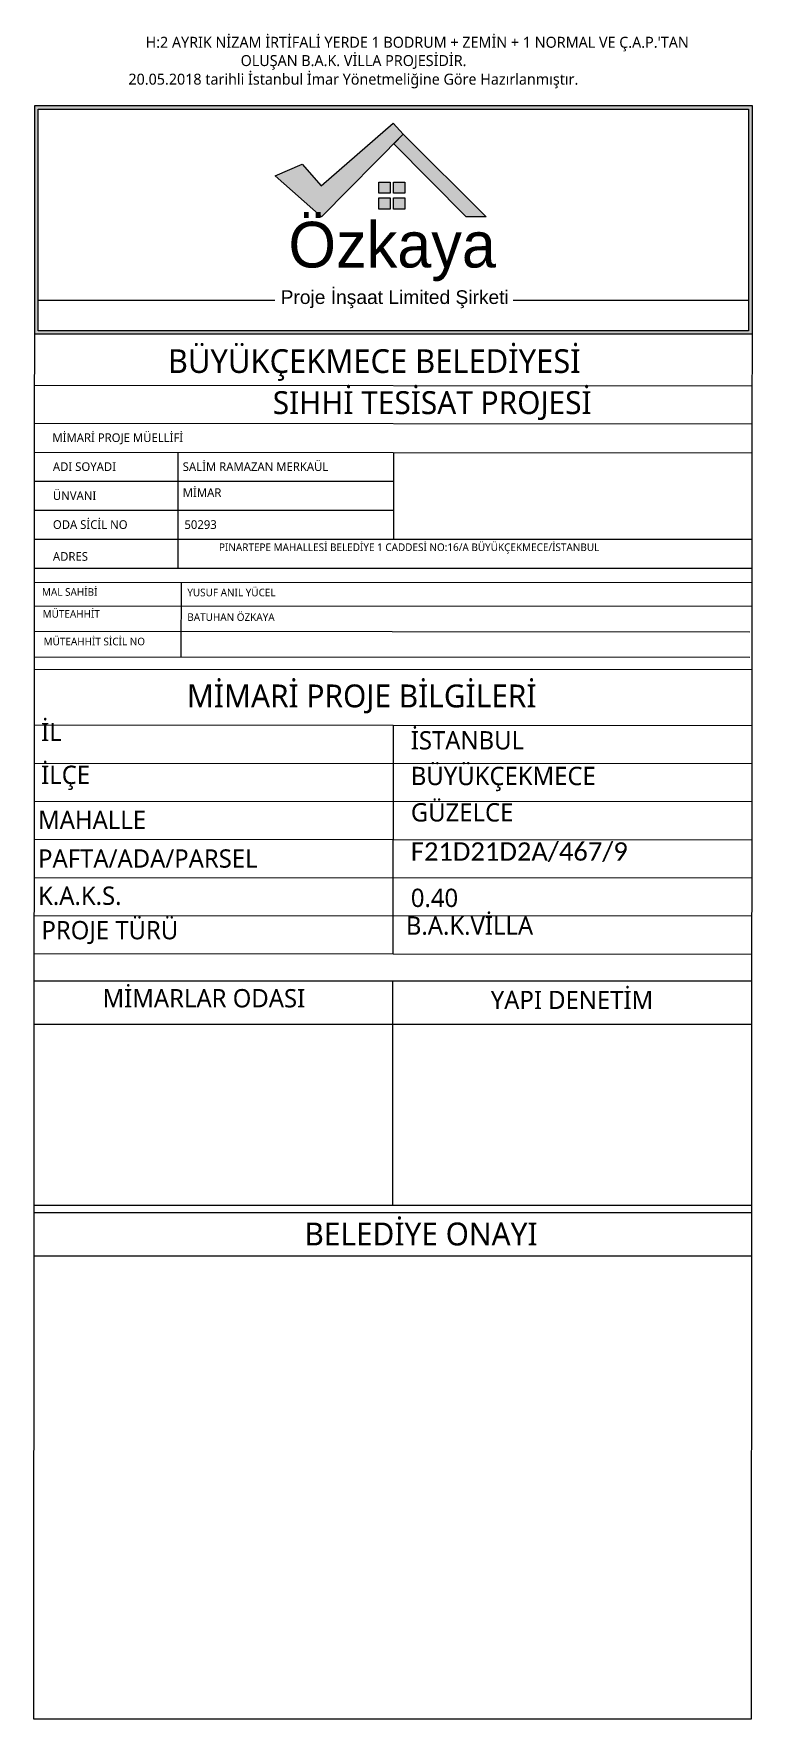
# Model space of a CAD drawing. Header units: millimetres. Extents: x 14753 to 45183, y 5640 to 19518.
# Drawn here: x 14753 to 15695, y 10427 to 12638 of the extents above; entities that cross this region are included whole.
import ezdxf

# ---------------------------------------------------------------- set-up
doc = ezdxf.new("R2010")
doc.units = ezdxf.units.MM
doc.layers.add('CERCEVE', color=66, linetype='Continuous', lineweight=0)
doc.layers.add('k tarama', color=252, linetype='Continuous', lineweight=9)
doc.layers.add('YAzı', color=7, linetype='Continuous')
doc.styles.get("Standard").update_dxf_attribs({"font": 'arial.ttf'})

msp = doc.modelspace()

# ---------------------------------------------------------------- texts
at = {"layer": 'YAzı', "lineweight": 35, "char_height": 14.4018, "attachment_point": 7}
for s, insert in [("\\pxi11.5873,qc;{\\fSegoe UI|b0|i0|c162|p34;H:2 AYRIK NİZAM İRTİFALİ YERDE 1 BODRUM + ZEMİN + 1 NORMAL VE Ç.A.P.'TAN OLUŞAN B.A.K. VİLLA PROJESİDİR.}", (14712.4, 12590.9, -1148.4)), ('\\pi165.11907;{\\fSegoe UI|b0|i0|c162|p34;20.05.2018 tarihli İstanbul İmar Yönetmeliğine Göre Hazırlanmıştır.}', (14712.4, 12566.5, -1148.4))]:
    msp.add_mtext_dynamic_manual_height_columns(s, width=920.51, gutter_width=12.5, heights=[0], dxfattribs=dict(at, insert=insert))
at = {"layer": 'YAzı', "attachment_point": 1}
for s, width, gutter_width, insert, char_height in [('\\pi157.61206;{\\fSegoe UI|b0|i0|c162|p34;BÜYÜKÇEKMECE BELEDİYESİ}', 973.646, 19.4, (14771.6, 12224.2), 31.057), ('\\pxi4.4242;{\\fSegoe UI|b0|i0|c162|p34;SIHHİ TESİSAT PROJESİ}', 940.5, 18.8, (14934, 12169.2, -574.2), 30), ('{\\fSegoe UI|b0|i0|c162|p34;MİMARİ PROJE MÜELLİFİ }', 614.01, 12.5, (14777.8, 12113.9, 29.7), 11.4), ('{\\fSegoe UI|b0|i0|c162|p34;ADI SOYADI}', 614.01, 12.5, (14778.5, 12075.9, 0.1), 11.4), ('{\\fSegoe UI|b0|i0|c162|p34;SALİM RAMAZAN MERKAÜL}', 614.01, 12.5, (14948.7, 12075.9, 0.1), 11.4), ('{\\fSegoe UI|b0|i0|c162|p34;ÜNVANI}', 614.01, 12.5, (14778.5, 12037.9, 0.1), 11.4), ('{\\fSegoe UI|b0|i0|c162|p34;MİMAR}', 614.01, 12.5, (14948.7, 12041.8, 0.1), 11.4), ('{\\fSegoe UI|b0|i0|c162|p34;ODA SİCİL NO}', 614.01, 12.5, (14778.5, 11999.9, 0.1), 11.4), ('{\\fSegoe UI|b0|i0|c162|p34;50293}', 614.01, 12.5, (14950.9, 11999.9, 0.1), 11.4), ('\\pxqc;{\\fSegoe UI|b0|i0|c162|p34;PINARTEPE MAHALLESİ BELEDİYE 1 CADDESİ NO:16/A BÜYÜKÇEKMECE/İSTANBUL}', 562.436, 12.5, (14964.3, 11969.5, 96.8), 10), ('{\\fSegoe UI|b0|i0|c162|p34;ADRES}', 614.01, 12.5, (14778.5, 11958.1, 135.8), 11.4), ('{\\fSegoe UI|b0|i0|c162|p34;MAL SAHİBİ}', 940.5, 18.8, (14764.1, 11910.8), 10), ('{\\fSegoe UI|b0|i0|c162|p34;YUSUF ANIL YÜCEL}', 940.5, 18.8, (14954.7, 11910.1, -574.2), 10), ('{\\fSegoe UI|b0|i0|c162|p34;MÜTEAHHİT}', 940.5, 18.8, (14765, 11882, -868.1), 10), ('{\\fSegoe UI|b0|i0|c162|p34;BATUHAN ÖZKAYA}', 940.5, 18.8, (14954.7, 11877.8, -574.2), 10), ('{\\fSegoe UI|b0|i0|c162|p34;MÜTEAHHİT SİCİL NO}', 940.5, 18.8, (14766.3, 11845.8), 10), ('\\pxi4.4242;{\\fSegoe UI|b0|i0|c162|p34;MİMARİ PROJE BİLGİLERİ}', 1092.318, 18.8, (14821.4, 11784.4), 30), ('\\pxi4.4242;{\\fSegoe UI|b0|i0|c162|p34;İL}', 940.5, 18.8, (14656.9, 11734.1), 24), ('\\pxi4.4242;{\\fSegoe UI|b0|i0|c162|p34;İSTANBUL}', 940.5, 18.8, (15141.6, 11723.2, 287.1), 24), ('\\pxi4.4242;{\\fSegoe UI|b0|i0|c162|p34;İLÇE}', 940.5, 18.8, (14656.9, 11677.9), 24), ('\\pxi4.4242;{\\fSegoe UI|b0|i0|c162|p34;BÜYÜKÇEKMECE}', 940.5, 18.8, (15141.6, 11676.4, 287.1), 24), ('\\pxi4.4242;{\\fSegoe UI|b0|i0|c162|p34;GÜZELCE}', 940.5, 18.8, (15141.6, 11628.7, 287.1), 24), ('\\pxi4.4242;{\\fSegoe UI|b0|i0|c162|p34;MAHALLE}', 940.5, 18.8, (14652.9, 11618.8), 24), ('\\pxi4.4242;{\\fSegoe UI|b0|i0|c162|p34;PAFTA/ADA/PARSEL}', 940.5, 18.8, (14652.9, 11568.1), 24), ('\\pxi4.4242;{\\fCalibri|b0|i0|c0|p34;F21D21D2A\\fCalibri|b0|i0|c162|p34;/467/9}', 940.5, 18.8, (15141.6, 11577.3, 287.1), 24), ('\\pxi4.4242;{\\fSegoe UI|b0|i0|c162|p34;K.A.K.S.}', 940.5, 18.8, (14652.9, 11519.3), 24), ('\\pxi4.4242;{\\fSegoe UI|b0|i0|c162|p34;0.40}', 940.5, 18.8, (15141.6, 11516.5, 287.1), 24), ('{\\fSegoe UI|b0|i0|c162|p34;PROJE TÜRÜ}', 940.5, 18.8, (14763.5, 11474.1), 24), ('\\pxi-3,l8.4242,t8.4242;{\\fSegoe UI|b0|i0|c162|p34;B.A.K.VİLLA}', 940.5, 18.8, (15111.1, 11480.1, 287.1), 24), ('{\\fSegoe UI|b0|i0|c162|p34;MİMARLAR ODASI }', 491.208, 10, (14843.6, 11384.8), 24), ('{\\fSegoe UI|b0|i0|c162|p34;YAPI DENETİM }', 614.01, 12.5, (15352.5, 11382.5), 24), ('{\\fSegoe UI|b0|i0|c162|p34;BELEDİYE ONAYI}', 614.01, 12.5, (15108.3, 11078.5), 30)]:
    msp.add_mtext_dynamic_manual_height_columns(s, width=width, gutter_width=gutter_width, heights=[0], dxfattribs=dict(at, insert=insert, char_height=char_height))

# ---------------------------------------------------------------- blocks, each defined once
blk = doc.blocks.new('logo')
at = {"layer": 'k tarama'}
h = blk.add_hatch(color=256, dxfattribs=at)
h.dxf.hatch_style = 1
h.set_gradient(color1=(173, 173, 173), color2=(173, 173, 173), tint=1)
h.paths.add_polyline_path([(-178.6, 6822.9), (-178.6, 6622.9), (448.2, 6622.9), (448.2, 6822.9)])
h.paths.add_polyline_path([(-175.6, 6819.9), (-175.6, 6625.9), (445.2, 6625.9), (445.2, 6819.9)], flags=16)
h.paths.add_polyline_path([(31.3, 6761.6), (55.1, 6771.6), (71.6, 6752.7), (134.4, 6807.5), (143.4, 6798), (215.8, 6725.6), (198.3, 6725.6), (135.1, 6789.5), (71.9, 6725.6)], flags=0)
h.paths.add_polyline_path([(122.1, 6756), (132, 6756), (132, 6746.3), (122.1, 6746.3)], flags=0)
h.paths.add_polyline_path([(122.1, 6742.1), (132, 6742.1), (132, 6732.4), (122.1, 6732.4)], flags=0)
h.paths.add_polyline_path([(134.8, 6756), (144.7, 6756), (144.7, 6746.3), (134.8, 6746.3)], flags=0)
h.paths.add_polyline_path([(134.8, 6742.1), (144.7, 6742.1), (144.7, 6732.4), (134.8, 6732.4)], flags=0)
h.paths.add_polyline_path([(31.9, 6640.3), (237.3, 6640.3), (237.3, 6665), (31.9, 6665)], flags=8)
h.paths.add_polyline_path([(33, 6650.3), (249.2, 6650.3), (249.2, 6731.3), (33, 6731.3)], flags=8)
h = blk.add_hatch(color=256, dxfattribs=at)
h.dxf.hatch_style = 1
h.set_gradient(color1=(173, 173, 173), color2=(173, 173, 173), tint=1)
h.paths.add_polyline_path([(71.9, 6725.6), (135.1, 6789.5), (143.4, 6797.9), (143.4, 6797.9), (134.4, 6807.5), (71.6, 6752.7), (55.1, 6771.6), (31.3, 6761.6)])
h = blk.add_hatch(color=256, dxfattribs=at)
h.dxf.hatch_style = 1
h.set_gradient(color1=(132, 132, 132), color2=(132, 132, 132), tint=1)
h.paths.add_polyline_path([(143.4, 6797.9), (135.1, 6789.5), (198.3, 6725.6), (215.8, 6725.6)])
h = blk.add_hatch(color=256, dxfattribs=at)
h.dxf.hatch_style = 1
h.set_gradient(color1=(132, 132, 132), color2=(132, 132, 132), tint=1)
h.paths.add_polyline_path([(132, 6756), (122.1, 6756), (122.1, 6746.3), (132, 6746.3)])
h.paths.add_polyline_path([(134.8, 6746.3), (144.7, 6746.3), (144.7, 6756), (134.8, 6756)])
h.paths.add_polyline_path([(144.7, 6732.4), (144.7, 6742.1), (134.8, 6742.1), (134.8, 6732.4)])
h.paths.add_polyline_path([(132, 6742.1), (122.1, 6742.1), (122.1, 6732.4), (132, 6732.4)])
for p, q in [((31.1, 6652.4), (-175.6, 6652.4)), ((445.2, 6652.4), (239.4, 6652.4))]:
    blk.add_line(p, q, dxfattribs=at)
for points in [[(-178.6, 6822.9), (448.2, 6822.9), (448.2, 6622.9), (-178.6, 6622.9)], [(-175.6, 6819.9), (445.2, 6819.9), (445.2, 6625.9), (-175.6, 6625.9)], [(122.1, 6756), (132, 6756), (132, 6746.3), (122.1, 6746.3)], [(134.8, 6756), (144.7, 6756), (144.7, 6746.3), (134.8, 6746.3)], [(122.1, 6742.1), (132, 6742.1), (132, 6732.4), (122.1, 6732.4)], [(134.8, 6742.1), (144.7, 6742.1), (144.7, 6732.4), (134.8, 6732.4)]]:
    blk.add_lwpolyline(points, close=True, dxfattribs=at)
for points in [[(55.1, 6771.6), (71.6, 6752.7), (134.4, 6807.5), (143.4, 6797.9), (71.9, 6725.6), (31.3, 6761.6), (55.1, 6771.6)], [(143.4, 6797.9), (215.8, 6725.6), (198.3, 6725.6), (135.1, 6789.5), (143.4, 6797.9)]]:
    blk.add_lwpolyline(points, dxfattribs=at)
at = {"layer": 'k tarama', "attachment_point": 1}
for s, width, insert, char_height in [('\\pxql;{\\fAthelas|b0|i0|c162|p0;Ö\\fAthelas|b0|i0|c0|p0;zkaya}', 238.683, (43, 6721.3), 40), ('Proje İnşaat Limited Şirketi', 529.097, (36.2, 6661.4), 12)]:
    blk.add_mtext_dynamic_manual_height_columns(s, width=width, gutter_width=12.5, heights=[0], dxfattribs=dict(at, insert=insert, char_height=char_height))

# ---------------------------------------------------------------- linework, layer by layer
at = {"layer": 'CERCEVE'}
for p, q in [((14754.6, 12177.2), (15695.1, 12176.3, -135.7)), ((14754.6, 12127.2), (15695.1, 12126.3, -135.7)), ((14754.6, 12089.2), (15695.1, 12088.3, -135.7)), ((14942.2, 12089, 114.5), (14942.2, 11937.1, 126)), ((15224.9, 12088.6, 145.7), (15224.9, 11975, -67.9)), ((14754.8, 12051.2, 0.1), (15224.9, 12051.2, 0.1)), ((14754.8, 12013.2, 0.1), (15224.9, 12013.2, 0.1)), ((14754.8, 11975.2, 135.8), (15694.8, 11974.9, -574.1)), ((14754.8, 11937.2, 271.5), (15694.8, 11936.9, -438.4)), ((14754.5, 11918.8, -574.2), (15695, 11918.2)), ((14946.5, 11918.7, -506.6), (14946.4, 11820.8, -506.6)), ((14753.9, 11887.6, -574.2), (15694.4, 11887)), ((14754.4, 11854.3, -572.6), (15692.2, 11853.7)), ((14754.4, 11820.9, -571.3), (15692.2, 11820.3, 1.3)), ((14754.5, 11804.6), (15695, 11804, 574.2)), ((14754.3, 11731.3), (15694.8, 11730.7, 574.2)), ((15224.5, 11731, 287.1), (15224.3, 11431, 287.1)), ((14754.2, 11681.3), (15694.7, 11680.7, 574.2)), ((14754.2, 11631.3), (15694.7, 11630.7, 574.2)), ((14754.2, 11581.3), (15694.7, 11580.7, 574.2)), ((14754.2, 11531.3), (15694.6, 11530.7, 574.2)), ((14754.1, 11481.3), (15694.6, 11480.7, 574.2)), ((14754.1, 11431.3), (15694.6, 11430.7, 574.2)), ((14753.8, 11395.8), (15694.3, 11395.8)), ((15224, 11101.3), (15224, 11395.8)), ((14753.8, 11338.8), (15694.3, 11338.8)), ((14753.8, 11101.3), (15694.3, 11101.3)), ((14753.8, 11091.8), (15694.3, 11091.8)), ((14753.8, 11034.8), (15694.3, 11034.8))]:
    msp.add_line(p, q, dxfattribs=at)
msp.add_lwpolyline([(14753.4, 10426.8), (14754.9, 12543.8), (15695.4, 12544), (15693.9, 10427)], close=True, dxfattribs=at)

# ---------------------------------------------------------------- block references
at = {"layer": 'k tarama', "xscale": 1.5, "yscale": 1.5, "zscale": 1.5}
msp.add_blockref('logo', (15022.8, 2309.5), dxfattribs=at)

msp.set_redraw_order([(e.dxf.handle, doc.entitydb.next_handle()) for e in msp.query("TEXT MTEXT ATTDEF DIMENSION ARC_DIMENSION")])  # texts and dimensions are drawn at this point

doc.saveas('drawing.dxf')
